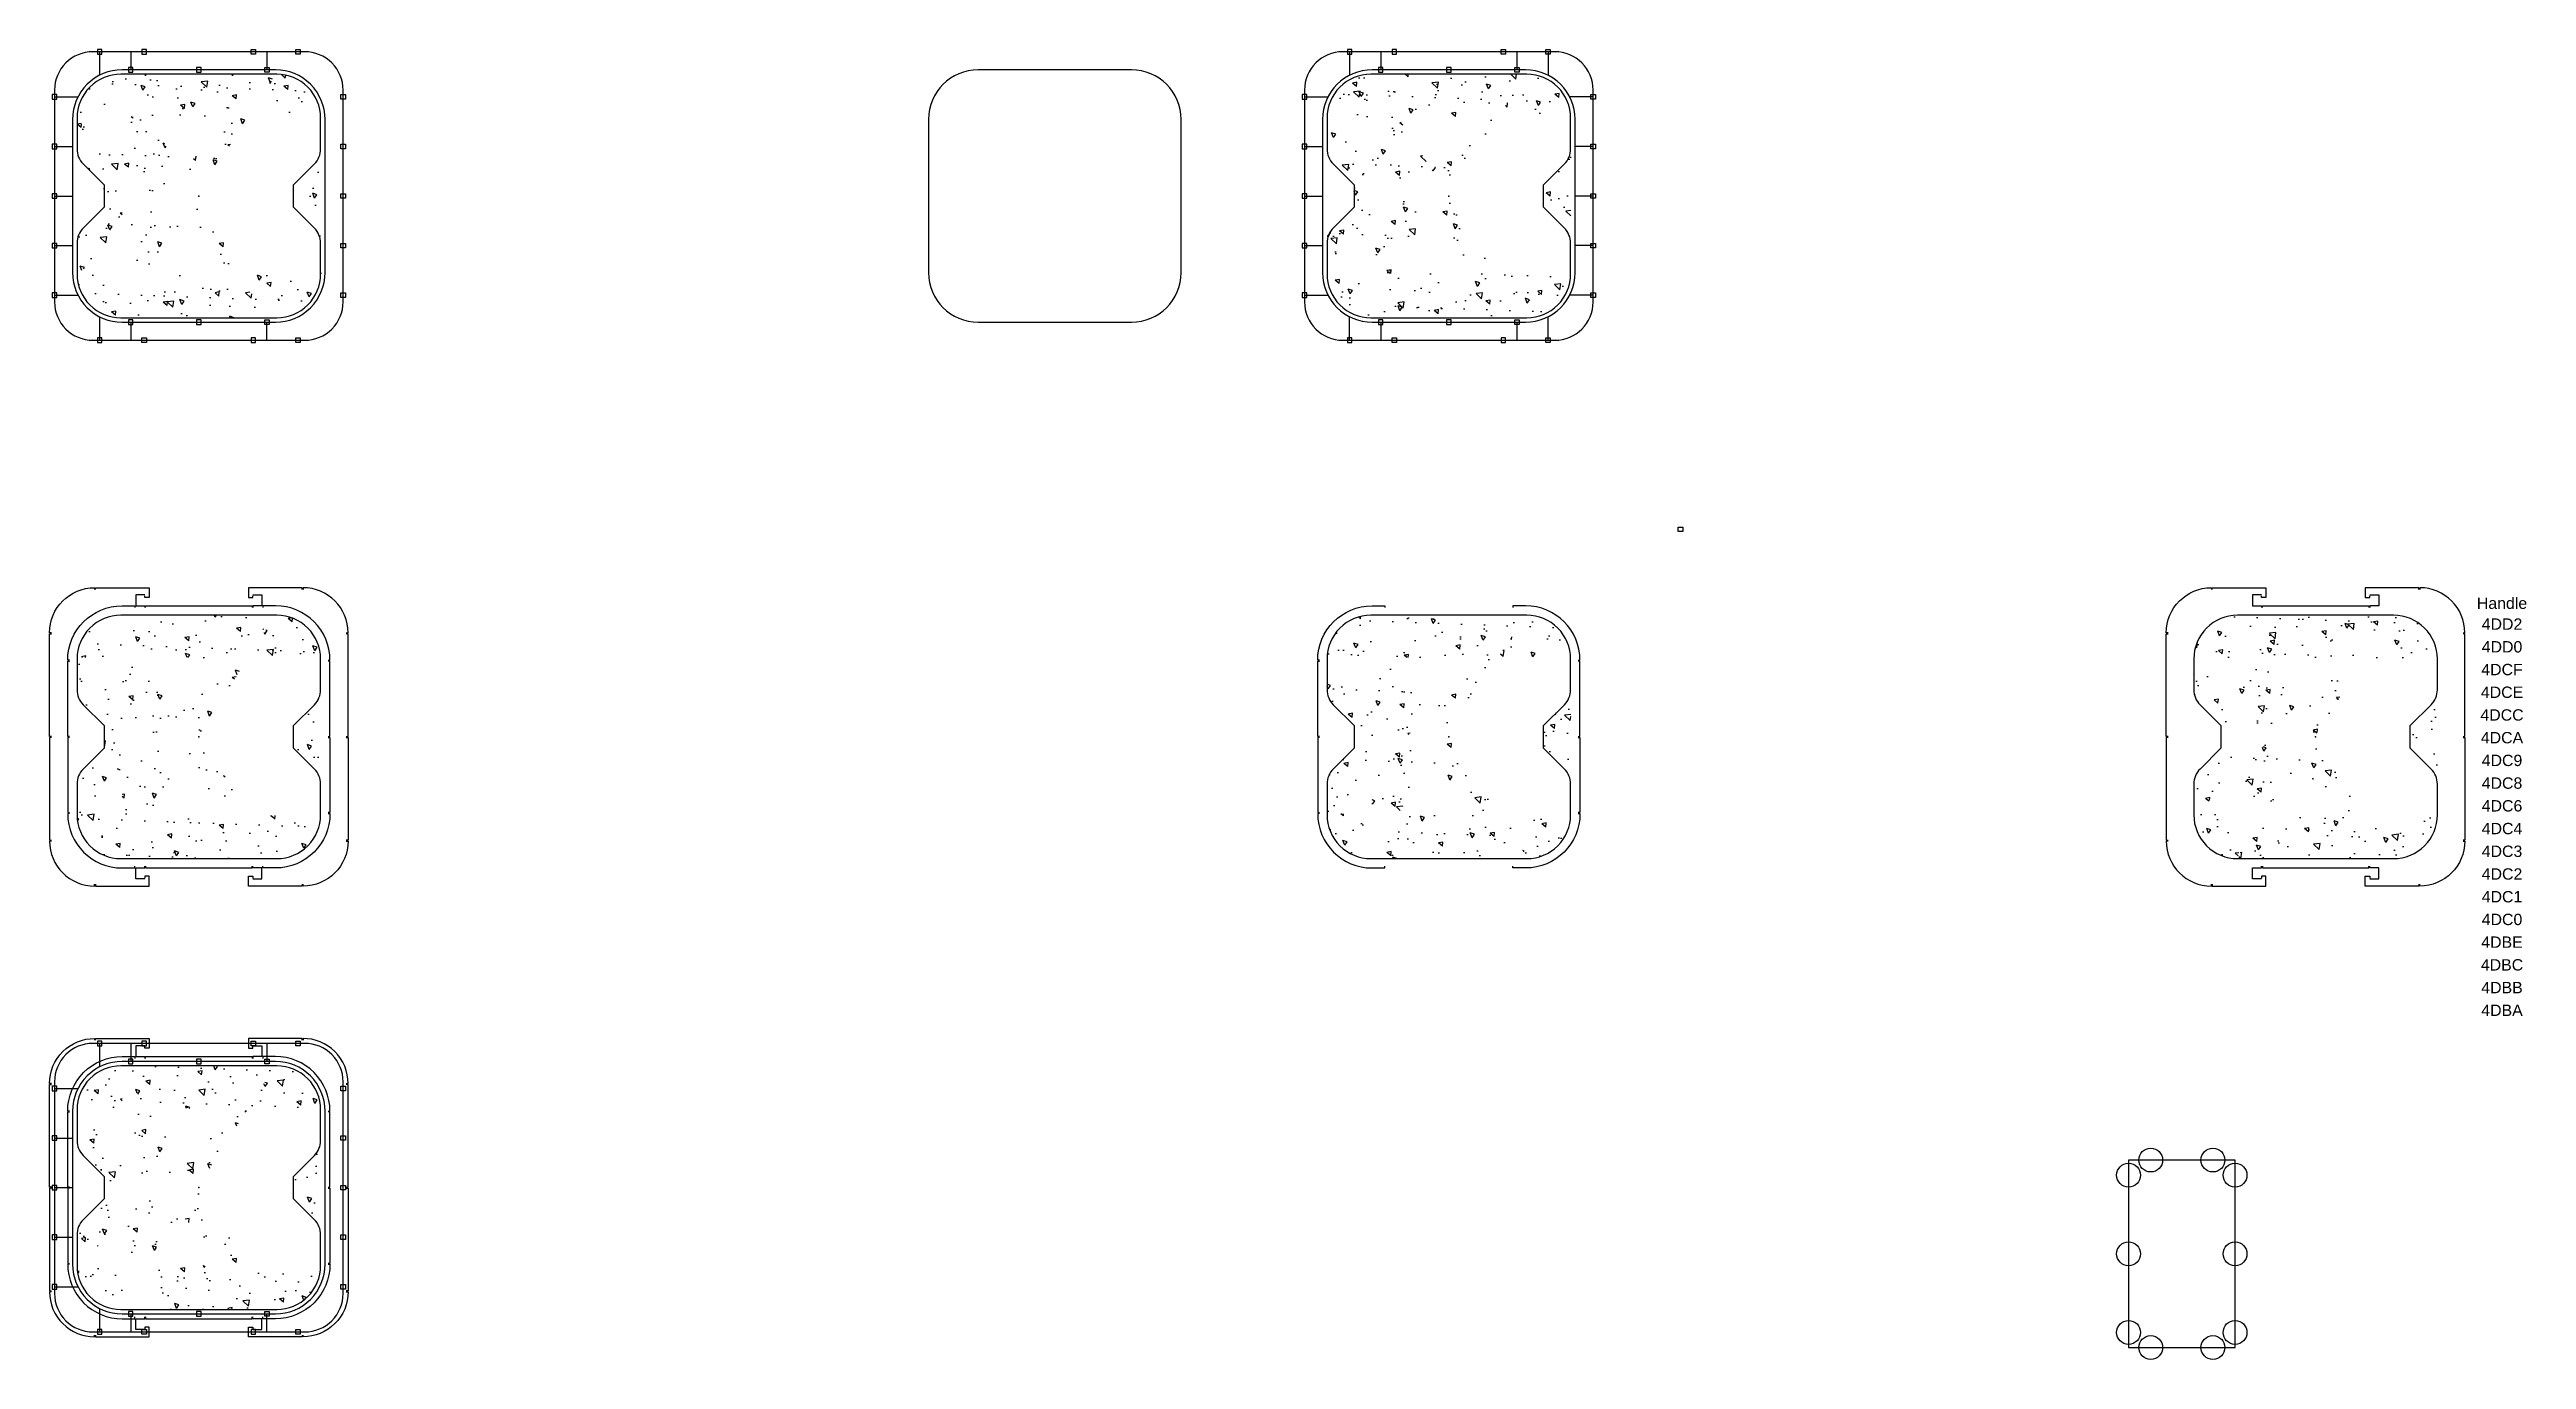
# Model space of a CAD drawing. Header units: millimetres. Extents: x -7838 to 78912, y -32093 to 42426.
# Drawn here: x 34116 to 61576, y 22352 to 36883 of the extents above; entities that cross this region are included whole.
import ezdxf

# ---------------------------------------------------------------- set-up
doc = ezdxf.new("R2010")
doc.units = ezdxf.units.MM
doc.layers.add('002 - STRUCTURAL STEEL', color=4, linetype='Continuous')
doc.layers.add('AR_TVM', color=7, linetype='Continuous')
doc.layers.add('A-COLS  CUT', color=5, linetype='Continuous', lineweight=25)
doc.styles.get("Standard").update_dxf_attribs({"font": 'arial.ttf'})

msp = doc.modelspace()

# ---------------------------------------------------------------- texts
at = {"char_height": 126, "width": 767.40246}
for s, insert, attachment_point in [('Handle', (61305.053, 30740.579), 5), ('4DD2', (61305.053, 30572.579), 2), ('4DD0', (61305.053, 30320.579), 2), ('4DCF', (61305.053, 30068.579), 2), ('4DCE', (61305.053, 29816.579), 2), ('4DCC', (61305.053, 29564.579), 2), ('4DCA', (61305.053, 29312.579), 2), ('4DC9', (61305.053, 29060.579), 2), ('4DC8', (61305.053, 28808.579), 2), ('4DC6', (61305.053, 28556.579), 2), ('4DC4', (61305.053, 28304.579), 2), ('4DC3', (61305.053, 28052.579), 2), ('4DC2', (61305.053, 27800.579), 2), ('4DC1', (61305.053, 27548.579), 2), ('4DC0', (61305.053, 27296.579), 2), ('4DBE', (61305.053, 27044.579), 2), ('4DBC', (61305.053, 26792.579), 2), ('4DBB', (61305.053, 26540.579), 2), ('4DBA', (61305.053, 26288.579), 2)]:
    msp.add_mtext(s, dxfattribs=dict(at, insert=insert, attachment_point=attachment_point))

# ---------------------------------------------------------------- blocks, each defined once
blk = doc.blocks.new('A$C71196ca0')
blk.add_lwpolyline([(-25, -25), (25, -25), (25, 25), (-25, 25)], close=True)
blk = doc.blocks.new('A$Cb8645559')
at = {"layer": '002 - STRUCTURAL STEEL'}
for p, q in [((-1100, 1600), (-1100, 1340)), ((-755, 1600), (-755, 1400)), ((755, 1600), (755, 1400)), ((-1600, 1100), (-1340, 1100)), ((-1600, 550), (-1400, 550)), ((-1600, 0), (-1400, 0)), ((-1600, -550), (-1400, -550)), ((-1600, -1100), (-1340, -1100)), ((-1100, -1340), (-1100, -1600)), ((-755, -1400), (-755, -1600)), ((755, -1600), (755, -1400))]:
    blk.add_line(p, q, dxfattribs=at)
for points in [[(-1600, 1175), (-1600, -1175, 0.414214), (-1175, -1600), (1175, -1600, 0.414214), (1600, -1175), (1600, 1175, 0.414214), (1175, 1600), (-1175, 1600, 0.414214)], [(-1400, 850), (-1400, -850, 0.414214), (-850, -1400), (850, -1400, 0.414214), (1400, -850), (1400, 850, 0.414214), (850, 1400), (-850, 1400, 0.414214)]]:
    blk.add_lwpolyline(points, format="xyb", close=True, dxfattribs=at)
for p in [(-1100, 1600), (-755, 1400), (-605, 1600), (0, 1400), (-1600, 1100), (-1600, 550), (-1600, 0), (-1600, -550), (-1600, -1100), (-1100, -1600), (-755, -1400), (0, -1400)]:
    blk.add_blockref('A$C71196ca0', p, dxfattribs=at)
at = {"layer": '002 - STRUCTURAL STEEL', "xscale": -1}
for p in [(605, 1600), (755, 1400), (1100, 1600), (1600, 1100), (1600, 550), (1600, 0), (1600, -550), (1600, -1100), (755, -1400), (1100, -1600)]:
    blk.add_blockref('A$C71196ca0', p, dxfattribs=at)
at = {"layer": '002 - STRUCTURAL STEEL', "xscale": -1, "rotation": 180}
blk.add_blockref('A$C71196ca0', (-605, -1600), dxfattribs=at)
at = {"layer": '002 - STRUCTURAL STEEL', "rotation": 180}
blk.add_blockref('A$C71196ca0', (605, -1600), dxfattribs=at)
blk = doc.blocks.new('A$C3f6ca57f')
at = {"layer": 'AR_TVM'}
h = blk.add_hatch(dxfattribs=at)
h.set_pattern_fill('AR-CONC', color=0, scale=3, angle=90, style=0)
h.set_pattern_definition([(140, (65844.4, 14380.63), (47.8173, 546.554), [57.15, -628.65]), (85, (65844.4, 14380.6), (-573.1705, -105.7303), [45.72, -502.9218]), (190.45144, (65848.4, 14426.17), (-525.3533, 440.8237), [48.57, -534.2707]), (136.1842, (65692, 14380.6), (126.127, 813.237), [85.725, -942.975]), (186.6356, (65702.5, 14448.4), (-742.278, 712.212), [72.855, -801.407]), (81.1842, (65692, 14380.6), (-742.278, 712.212), [68.58, -754.379]), (111, (65730.1, 14456.83), (306.7956, 454.8432), [57.15, -628.65]), (56, (65730.1, 14456.8), (-552.564, 185.406), [45.72, -502.92]), (161.45144, (65755.66, 14494.73), (-245.7683, 640.2493), [48.57, -534.27]), (127.5, (65844.4, 14380.63), (-253.6651, 9.2658), [0, -496.824, 0, -510.54, 0, -504.825]), (97.5, (65844.4, 14380.63), (-300.5417, 200.459), [0, -291.084, 0, -485.394, 0, -192.405]), (57.5, (65844.4, 14210.7), (17.18623, 406.7718), [0, -190.5, 0, -594.36, 0, -788.67]), (47.5, (65844.4, 14134.5), (-76.2795, 444.3875), [0, -247.65, 0, -394.716, 0, -560.07])])
edge = h.paths.add_edge_path()
edge.add_arc((-865, -865), 486, 178.2671, 271.7329)
edge.add_arc((-865, 865), 486, 88.2671, 181.7329)
edge.add_arc((865, -865), 486, 268.2671, 361.7329)
edge.add_arc((865, 865), 486, -1.7329, 91.7329)
edge.add_line((-879, -1350), (879, -1350))
edge.add_line((-879, 1350), (879, 1350))
edge.add_line((-1350, -879), (-1350, -475))
edge.add_arc((-1119, -528), 237, 139.8017, 167.0682, ccw=False)
edge.add_line((-1300, -375), (-1050, -125))
edge.add_line((-1050, -125), (-1050, 125))
edge.add_line((-1050, 125), (-1300, 375))
edge.add_arc((-1119, 528), 237, 192.9318, 220.1983, ccw=False)
edge.add_line((-1350, 475), (-1350, 879))
edge.add_line((1350, 879), (1350, 475))
edge.add_arc((1119, 528), 237, -40.1983, -12.9318, ccw=False)
edge.add_line((1300, 375), (1050, 125))
edge.add_line((1050, 125), (1050, -125))
edge.add_line((1050, -125), (1300, -375))
edge.add_arc((1119, -528), 237, 12.9318, 40.1983, ccw=False)
edge.add_line((1350, -475), (1350, -879))
at = {"color": 0}
blk.add_point((0, 0), dxfattribs=at)
at = {"layer": 'A-COLS  CUT', "color": 0}
blk.add_lwpolyline([(1050, 125), (1281, 356, 0.198912), (1350, 523), (1350, 865, 0.414214), (865, 1350), (-865, 1350, 0.414214), (-1350, 865), (-1350, 523, 0.198912), (-1281, 356), (-1050, 125), (-1050, -125), (-1281, -356, 0.198912), (-1350, -523), (-1350, -865, 0.414214), (-865, -1350), (865, -1350, 0.414214), (1350, -865), (1350, -523, 0.198912), (1281, -356), (1050, -125)], format="xyb", close=True, dxfattribs=at)
blk = doc.blocks.new('A$C75f1904f')
for points in [[(1145, 1635), (1145, 1655), (550, 1655), (550, 1546), (600, 1546), (600, 1566)], [(600, 1575), (700, 1575), (700, 1454), (600, 1454), (600, 1434)], [(1635, 5), (1655, 5), (1655, 1145), (1635, 1145)], [(1434, 5), (1454, 5), (1454, 840), (1434, 840)]]:
    blk.add_lwpolyline(points)
for points in [[(1635, 1155), (1655, 1155, 0.414214), (1155, 1655), (1155, 1635)], [(1434, 850), (1454, 850, 0.414214), (850, 1454), (710, 1454), (710, 1434)]]:
    blk.add_lwpolyline(points, format="xyb")
blk = doc.blocks.new('A$C7b89ae5f')
for points in [[(-590, 1434), (-590, 1454), (590, 1454), (590, 1434)], [(-590, -1434), (-590, -1454), (590, -1454), (590, -1434)]]:
    blk.add_lwpolyline(points)

# ---------------------------------------------------------------- linework, layer by layer
for points in [[(34136.491, 30413.172), (34116.491, 30413.172, -0.414213562), (34616.491, 30913.172), (34616.491, 30893.172)], [(37406.491, 30413.172), (37426.491, 30413.172, 0.414213562), (36926.491, 30913.172), (36926.491, 30893.172)], [(57603.237, 30413.172), (57583.237, 30413.172, -0.414213562), (58083.237, 30913.172), (58083.237, 30893.172)], [(60873.237, 30413.172), (60893.237, 30413.172, 0.414213562), (60393.237, 30913.172), (60393.237, 30893.172)], [(34337.491, 30108.172), (34317.491, 30108.172, -0.414213562), (34921.491, 30712.172), (35061.491, 30712.172), (35061.491, 30692.172)], [(37205.491, 30108.172), (37225.491, 30108.172, 0.414213562), (36621.491, 30712.172), (36481.491, 30712.172), (36481.491, 30692.172)], [(48195.335, 30108.172), (48175.335, 30108.172, -0.414213562), (48779.335, 30712.172), (48919.335, 30712.172), (48919.335, 30692.172)], [(51063.335, 30108.172), (51083.335, 30108.172, 0.414213562), (50479.335, 30712.172), (50339.335, 30712.172), (50339.335, 30692.172)], [(34337.491, 28408.172), (34317.491, 28408.172, 0.414213562), (34921.491, 27804.172), (35061.491, 27804.172), (35061.491, 27824.172)], [(37205.491, 28408.172), (37225.491, 28408.172, -0.414213562), (36621.491, 27804.172), (36481.491, 27804.172), (36481.491, 27824.172)], [(48195.335, 28408.172), (48175.335, 28408.172, 0.414213562), (48779.335, 27804.172), (48919.335, 27804.172), (48919.335, 27824.172)], [(51063.335, 28408.172), (51083.335, 28408.172, -0.414213562), (50479.335, 27804.172), (50339.335, 27804.172), (50339.335, 27824.172)], [(34136.491, 28103.172), (34116.491, 28103.172, 0.414213562), (34616.491, 27603.172), (34616.491, 27623.172)], [(37406.491, 28103.172), (37426.491, 28103.172, -0.414213562), (36926.491, 27603.172), (36926.491, 27623.172)], [(57603.237, 28103.172), (57583.237, 28103.172, 0.414213562), (58083.237, 27603.172), (58083.237, 27623.172)], [(60873.237, 28103.172), (60893.237, 28103.172, -0.414213562), (60393.237, 27603.172), (60393.237, 27623.172)]]:
    msp.add_lwpolyline(points, format="xyb")
for points in [[(34626.491, 30893.172), (34626.491, 30913.172), (35221.491, 30913.172), (35221.491, 30804.172), (35171.491, 30804.172), (35171.491, 30824.172)], [(35171.491, 30833.172), (35071.491, 30833.172), (35071.491, 30712.172), (35171.491, 30712.172), (35171.491, 30692.172)], [(36916.491, 30893.172), (36916.491, 30913.172), (36321.491, 30913.172), (36321.491, 30804.172), (36371.491, 30804.172), (36371.491, 30824.172)], [(36371.491, 30833.172), (36471.491, 30833.172), (36471.491, 30712.172), (36371.491, 30712.172), (36371.491, 30692.172)], [(58093.237, 30893.172), (58093.237, 30913.172), (58688.237, 30913.172), (58688.237, 30804.172), (58638.237, 30804.172), (58638.237, 30824.172)], [(58638.237, 30833.172), (58538.237, 30833.172), (58538.237, 30712.172), (58638.237, 30712.172), (58638.237, 30692.172)], [(60383.237, 30893.172), (60383.237, 30913.172), (59788.237, 30913.172), (59788.237, 30804.172), (59838.237, 30804.172), (59838.237, 30824.172)], [(59838.237, 30833.172), (59938.237, 30833.172), (59938.237, 30712.172), (59838.237, 30712.172), (59838.237, 30692.172)], [(35181.491, 30692.172), (35181.491, 30712.172), (36361.491, 30712.172), (36361.491, 30692.172)], [(58648.237, 30692.172), (58648.237, 30712.172), (59828.237, 30712.172), (59828.237, 30692.172)], [(34136.491, 29263.172), (34116.491, 29263.172), (34116.491, 30403.172), (34136.491, 30403.172)], [(37406.491, 29263.172), (37426.491, 29263.172), (37426.491, 30403.172), (37406.491, 30403.172)], [(57603.237, 29263.172), (57583.237, 29263.172), (57583.237, 30403.172), (57603.237, 30403.172)], [(60873.237, 29263.172), (60893.237, 29263.172), (60893.237, 30403.172), (60873.237, 30403.172)], [(34337.491, 29263.172), (34317.491, 29263.172), (34317.491, 30098.172), (34337.491, 30098.172)], [(37205.491, 29263.172), (37225.491, 29263.172), (37225.491, 30098.172), (37205.491, 30098.172)], [(48195.335, 29263.172), (48175.335, 29263.172), (48175.335, 30098.172), (48195.335, 30098.172)], [(51063.335, 29263.172), (51083.335, 29263.172), (51083.335, 30098.172), (51063.335, 30098.172)], [(34136.491, 29253.172), (34116.491, 29253.172), (34116.491, 28113.172), (34136.491, 28113.172)], [(34337.491, 29253.172), (34317.491, 29253.172), (34317.491, 28418.172), (34337.491, 28418.172)], [(37205.491, 29253.172), (37225.491, 29253.172), (37225.491, 28418.172), (37205.491, 28418.172)], [(37406.491, 29253.172), (37426.491, 29253.172), (37426.491, 28113.172), (37406.491, 28113.172)], [(48195.335, 29253.172), (48175.335, 29253.172), (48175.335, 28418.172), (48195.335, 28418.172)], [(51063.335, 29253.172), (51083.335, 29253.172), (51083.335, 28418.172), (51063.335, 28418.172)], [(57603.237, 29253.172), (57583.237, 29253.172), (57583.237, 28113.172), (57603.237, 28113.172)], [(60873.237, 29253.172), (60893.237, 29253.172), (60893.237, 28113.172), (60873.237, 28113.172)], [(35171.491, 27683.172), (35071.491, 27683.172), (35071.491, 27804.172), (35171.491, 27804.172), (35171.491, 27824.172)], [(35181.491, 27824.172), (35181.491, 27804.172), (36361.491, 27804.172), (36361.491, 27824.172)], [(36371.491, 27683.172), (36471.491, 27683.172), (36471.491, 27804.172), (36371.491, 27804.172), (36371.491, 27824.172)], [(58638.237, 27683.172), (58538.237, 27683.172), (58538.237, 27804.172), (58638.237, 27804.172), (58638.237, 27824.172)], [(58648.237, 27824.172), (58648.237, 27804.172), (59828.237, 27804.172), (59828.237, 27824.172)], [(59838.237, 27683.172), (59938.237, 27683.172), (59938.237, 27804.172), (59838.237, 27804.172), (59838.237, 27824.172)], [(34626.491, 27623.172), (34626.491, 27603.172), (35221.491, 27603.172), (35221.491, 27712.172), (35171.491, 27712.172), (35171.491, 27692.172)], [(36916.491, 27623.172), (36916.491, 27603.172), (36321.491, 27603.172), (36321.491, 27712.172), (36371.491, 27712.172), (36371.491, 27692.172)], [(58093.237, 27623.172), (58093.237, 27603.172), (58688.237, 27603.172), (58688.237, 27712.172), (58638.237, 27712.172), (58638.237, 27692.172)], [(60383.237, 27623.172), (60383.237, 27603.172), (59788.237, 27603.172), (59788.237, 27712.172), (59838.237, 27712.172), (59838.237, 27692.172)]]:
    msp.add_lwpolyline(points)
msp.add_lwpolyline([(57165.267, 22484.367), (58345.267, 22484.367), (58345.267, 24564.367), (57165.267, 24564.367)], close=True)
for centre in [(57165.267, 24396.244), (57410.267, 24564.367), (58100.267, 24564.367), (58345.267, 24396.244), (57165.267, 23524.367), (58345.267, 23524.367), (57165.267, 22652.491), (57410.267, 22484.367), (58100.267, 22484.367), (58345.267, 22652.491)]:
    msp.add_circle(centre, 132.306)
at = {"layer": '002 - STRUCTURAL STEEL'}
for p, q in [((48529.335, 36858.236), (48529.335, 36598.07)), ((48874.335, 36858.172), (48874.335, 36658.172)), ((50384.335, 36858.172), (50384.335, 36658.172)), ((50729.335, 36858.236), (50729.335, 36598.07)), ((46111.556, 36658.172), (44411.556, 36658.172)), ((48029.335, 36358.172), (48289.437, 36358.172)), ((51229.335, 36358.172), (50969.233, 36358.172)), ((43861.556, 36108.172), (43861.556, 34408.172)), ((46661.556, 34408.172), (46661.556, 36108.172)), ((48029.335, 35808.172), (48229.335, 35808.172)), ((51229.335, 35808.172), (51029.335, 35808.172)), ((48029.335, 35258.172), (48229.335, 35258.172)), ((51229.335, 35258.172), (51029.335, 35258.172)), ((48029.335, 34708.172), (48229.335, 34708.172)), ((51229.335, 34708.172), (51029.335, 34708.172)), ((48029.444, 34158.172), (48289.437, 34158.172)), ((51229.227, 34158.172), (50969.233, 34158.172)), ((44411.556, 33858.172), (46111.556, 33858.172)), ((48529.335, 33658.107), (48529.335, 33918.274)), ((48874.335, 33858.172), (48874.335, 33658.172)), ((50384.335, 33858.172), (50384.335, 33658.172)), ((50729.335, 33658.107), (50729.335, 33918.274))]:
    msp.add_line(p, q, dxfattribs=at)
for points in [[(48029.335, 36433.172), (48029.335, 34083.172, 0.414213562), (48454.335, 33658.172), (50804.335, 33658.172, 0.414213562), (51229.335, 34083.172), (51229.335, 36433.172, 0.414213562), (50804.335, 36858.172), (48454.335, 36858.172, 0.414213562)], [(48229.335, 36108.172), (48229.335, 34408.172, 0.414213562), (48779.335, 33858.172), (50479.335, 33858.172, 0.414213562), (51029.335, 34408.172), (51029.335, 36108.172, 0.414213562), (50479.335, 36658.172), (48779.335, 36658.172, 0.414213562)]]:
    msp.add_lwpolyline(points, format="xyb", close=True, dxfattribs=at)
for centre, start, end in [((44411.556, 36108.172), 90, 180), ((46111.556, 36108.172), 360, 90), ((44411.556, 34408.172), 180, 270), ((46111.556, 34408.172), 270, 360)]:
    msp.add_arc(centre, 550, start, end, dxfattribs=at)

# ---------------------------------------------------------------- block references
for name, p in [('A$Cb8645559', (35771.491, 35258.172)), ('A$Cb8645559', (35771.491, 24258.172)), ('A$C75f1904f', (35771.491, 24258.172)), ('A$C7b89ae5f', (35771.491, 24258.172))]:
    msp.add_blockref(name, p)
at = {"color": 8}
for p in [(35771.491, 35258.172), (49629.335, 35258.172), (35771.491, 29258.172), (49629.335, 29258.172), (59238.237, 29258.172), (35771.491, 24258.172)]:
    msp.add_blockref('A$C3f6ca57f', p, dxfattribs=at)
at = {"xscale": -1}
msp.add_blockref('A$C75f1904f', (35771.491, 24258.172), dxfattribs=at)
at = {"rotation": 180}
msp.add_blockref('A$C75f1904f', (35771.491, 24258.172), dxfattribs=at)
at = {"xscale": -1, "rotation": 180}
msp.add_blockref('A$C75f1904f', (35771.491, 24258.172), dxfattribs=at)
at = {"layer": '002 - STRUCTURAL STEEL'}
for p in [(48529.335, 36858.236), (49024.335, 36858.172), (48874.335, 36658.172), (49629.335, 36658.172), (48029.444, 36358.172), (48029.444, 35808.172), (48029.335, 35258.172), (48029.444, 34708.172), (48029.444, 34158.172), (48874.335, 33858.172), (49629.335, 33858.172), (48529.335, 33658.141)]:
    msp.add_blockref('A$C71196ca0', p, dxfattribs=at)
at = {"layer": '002 - STRUCTURAL STEEL', "xscale": -1}
for p in [(50234.335, 36858.172), (50729.335, 36858.236), (50384.335, 36658.172), (51229.227, 36358.172), (51229.227, 35808.172), (51229.335, 35258.172), (51229.227, 34708.172), (51229.227, 34158.172), (50384.335, 33858.172), (50729.335, 33658.141), (52196.923, 31559.89)]:
    msp.add_blockref('A$C71196ca0', p, dxfattribs=at)
at = {"layer": '002 - STRUCTURAL STEEL', "xscale": -1, "rotation": 180}
msp.add_blockref('A$C71196ca0', (49024.335, 33658.172), dxfattribs=at)
at = {"layer": '002 - STRUCTURAL STEEL', "rotation": 180}
msp.add_blockref('A$C71196ca0', (50234.335, 33658.172), dxfattribs=at)

msp.set_redraw_order([(e.dxf.handle, doc.entitydb.next_handle()) for e in msp.query("TEXT MTEXT ATTDEF DIMENSION ARC_DIMENSION")])  # texts and dimensions are drawn at this point

doc.saveas('drawing.dxf')
